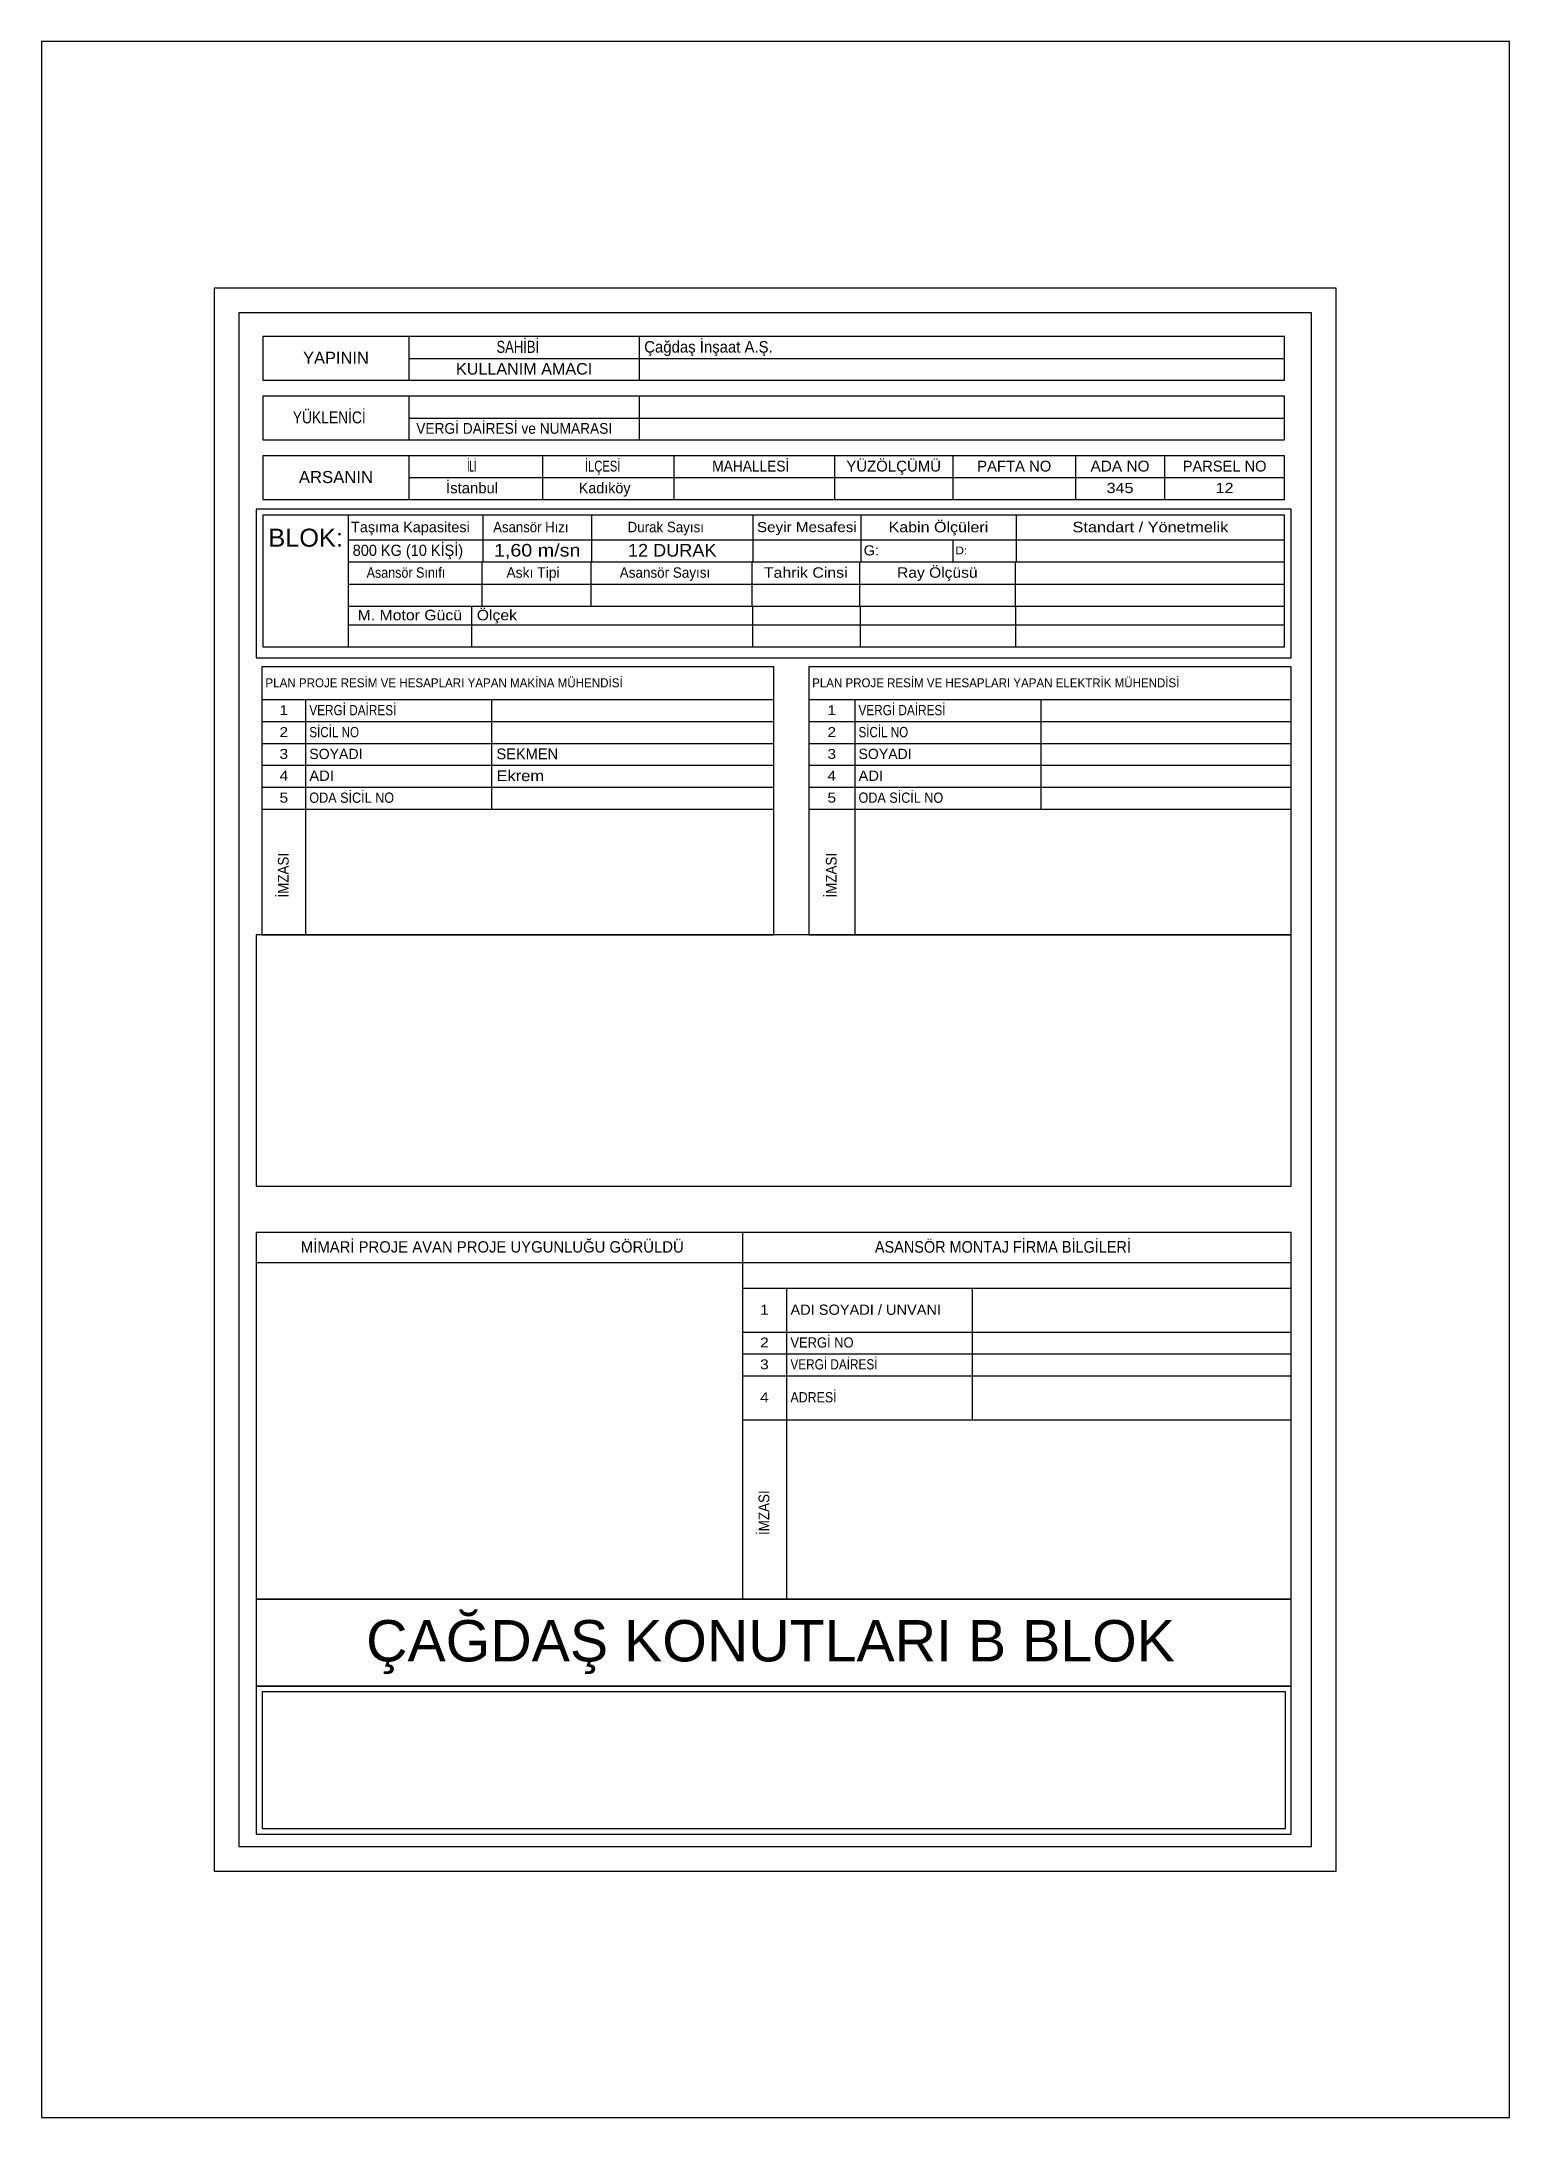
# Model space of a CAD drawing. Header units: millimetres. Extents: x 0 to 1750, y 0 to 297.
# Drawn here: x 0 to 210, y 0 to 297 of the extents above; entities that cross this region are included whole.
import ezdxf

# ---------------------------------------------------------------- set-up
doc = ezdxf.new("R2010")
doc.units = ezdxf.units.MM
for name, color, linetype in [('AVAN-A4', 8, 'Continuous'), ('AVAN-CIZGI', 7, 'Continuous'), ('AVAN-YAZI', 7, 'Continuous')]:
    doc.layers.add(name, color=color, linetype=linetype)
doc.styles.add('AVAN', font='arial.ttf')

msp = doc.modelspace()

# ---------------------------------------------------------------- texts
at = {"layer": 'AVAN-YAZI', "style": 'AVAN'}
for s, height, width, p in [('YAPININ', 1.723, 0.978, (37.4135, 250.8881)), ('SAHİBİ', 1.723, 0.7743, (65.0835, 252.4579)), ('Çağdaş İnşaat A.Ş.', 1.646, 0.9279, (86.2189, 252.4929)), ('KULLANIM AMACI', 1.646, 1.004, (59.292, 249.3531)), ('YÜKLENİCİ', 1.723, 0.8215, (35.9483, 242.3685)), ('VERGİ DAİRESİ ve NUMARASI', 1.543, 0.9105, (53.606, 240.8801)), ('ARSANIN', 1.723, 0.9918, (36.8168, 233.8313)), ('İLİ', 1.543, 0.5421, (60.8927, 235.4826)), ('İLÇESİ', 1.543, 0.7393, (77.7574, 235.4826)), ('MAHALLESİ', 1.543, 0.9117, (95.9463, 235.4826)), ('YÜZÖLÇÜMÜ', 1.543, 0.9921, (115.1322, 235.4826)), ('PAFTA NO', 1.543, 0.984, (133.8507, 235.4826)), ('ADA NO', 1.543, 1.0224, (150.0633, 235.4826)), ('PARSEL NO', 1.543, 0.971, (163.2563, 235.4826)), ('İstanbul', 1.543, 0.9861, (57.8722, 232.3605)), ('Kadıköy', 1.543, 0.9505, (76.8556, 232.3605)), ('345', 1.466, 1.1239, (152.3683, 232.3955)), ('12', 1.466, 1.1239, (167.9658, 232.3955)), ('BLOK:', 2.572, 1.0078, (32.4504, 224.7335)), ('Taşıma Kapasitesi', 1.492, 0.9909, (44.2736, 226.7923)), ('Asansör Hızı', 1.492, 0.9023, (64.6206, 226.7923)), ('Durak Sayısı', 1.492, 0.9162, (83.8383, 226.7923)), ('Seyir Mesafesi', 1.44, 1.0825, (102.3463, 226.8156)), ('Kabin Ölçüleri', 1.492, 1.0988, (121.1814, 226.7923)), ('Standart / Yönetmelik', 1.492, 1.1183, (147.4908, 226.7923)), ('800 KG (10 KİŞİ)', 1.594, 0.9313, (44.5203, 223.412)), ('1,60 m/sn', 1.8, 1.1207, (64.7221, 223.3188)), ('12 DURAK', 1.8, 1.0298, (83.8926, 223.3188)), ('G:', 1.44, 1.0341, (117.6161, 223.4818)), ('D:', 1.106, 1.0872, (130.7394, 223.6332)), ('Asansör Sınıfı', 1.492, 0.8599, (46.5046, 220.2835)), ('Askı Tipi', 1.492, 0.9513, (66.5073, 220.2835)), ('Asansör Sayısı', 1.492, 0.9232, (82.7209, 220.2835)), ('Tahrik Cinsi', 1.492, 1.089, (103.3389, 220.2835)), ('Ray Ölçüsü', 1.492, 1.0682, (122.3963, 220.2835)), ('M. Motor Gücü', 1.492, 1.084, (45.2207, 214.1981)), ('Ölçek', 1.492, 1.0794, (62.2653, 214.1981)), ('PLAN PROJE RESİM VE HESAPLARI YAPAN MAKİNA MÜHENDİSİ', 1.286, 0.9225, (32.0322, 204.6075)), ('PLAN PROJE RESİM VE HESAPLARI YAPAN ELEKTRİK MÜHENDİSİ', 1.286, 0.9185, (110.2431, 204.6075)), ('1', 1.414, 1.1239, (34.0432, 200.6335)), ('VERGİ DAİRESİ', 1.466, 0.8226, (38.3117, 200.6102)), ('1', 1.414, 1.1239, (112.4304, 200.6335)), ('VERGİ DAİRESİ', 1.466, 0.8226, (116.8753, 200.6102)), ('SİCİL NO', 1.466, 0.8114, (38.3117, 197.4705)), ('SİCİL NO', 1.466, 0.8114, (116.8753, 197.4705)), ('2', 1.414, 1.1239, (34.0432, 197.4937)), ('2', 1.414, 1.1239, (112.4304, 197.4937)), ('3', 1.414, 1.1239, (34.0432, 194.3717)), ('SOYADI', 1.466, 0.9829, (38.3117, 194.3484)), ('SEKMEN', 1.543, 0.9687, (65.0875, 194.3135)), ('3', 1.414, 1.1239, (112.4304, 194.3717)), ('SOYADI', 1.466, 0.9829, (116.8753, 194.3484)), ('4', 1.414, 1.1239, (34.0432, 191.2496)), ('ADI', 1.466, 1.0305, (38.3117, 191.2263)), ('Ekrem', 1.543, 1.0918, (65.0875, 191.1914)), ('4', 1.414, 1.1239, (112.4304, 191.2496)), ('ADI', 1.466, 1.0305, (116.8753, 191.2263)), ('5', 1.414, 1.1239, (34.0432, 188.1099)), ('ODA SİCİL NO', 1.466, 0.8803, (38.3117, 188.0866)), ('5', 1.414, 1.1239, (112.4304, 188.1099)), ('ODA SİCİL NO', 1.466, 0.8803, (116.8753, 188.0866)), ('MİMARİ PROJE AVAN PROJE UYGUNLUĞU GÖRÜLDÜ', 1.62, 0.9388, (37.1021, 123.7406)), ('ASANSÖR MONTAJ FİRMA BİLGİLERİ', 1.672, 0.8847, (119.2215, 123.7173)), ('1', 1.414, 1.1239, (102.7996, 114.8556)), ('ADI SOYADI / UNVANI', 1.466, 1.0179, (107.1386, 114.8323)), ('2', 1.414, 1.1239, (102.7996, 110.1636)), ('VERGİ NO', 1.466, 0.9018, (107.1386, 110.1403)), ('3', 1.414, 1.1239, (102.7996, 107.0415)), ('VERGİ DAİRESİ', 1.466, 0.8226, (107.1386, 107.0182)), ('ADRESİ', 1.466, 0.8664, (107.1386, 102.3087)), ('4', 1.414, 1.1239, (102.7996, 102.3319)), ('ÇAĞDAŞ KONUTLARI B BLOK', 5.915, 0.9922, (46.4365, 65.2462))]:
    msp.add_text(s, height=height, dxfattribs=dict(at, width=width)).set_placement(p)
at = {"layer": 'AVAN-YAZI', "style": 'AVAN', "width": 0.8894}
for p in [(35.3589, 174.5263), (113.7461, 174.5263), (104.1153, 83.3332)]:
    msp.add_text('İMZASI', height=1.543, rotation=90, dxfattribs=at).set_placement(p)

# ---------------------------------------------------------------- linework, layer by layer
at = {"layer": 'AVAN-A4'}
msp.add_lwpolyline([(0, 0), (210, 0), (210, 297), (0, 297)], close=True, dxfattribs=at)
at = {"layer": 'AVAN-CIZGI'}
for p, q in [((185.2083, 261.7222), (24.6944, 261.7222)), ((24.6944, 261.7222), (24.6944, 35.2389)), ((185.2083, 35.2389), (185.2083, 261.7222)), ((181.6806, 258.1945), (28.2222, 258.1945)), ((28.2222, 258.1945), (28.2222, 38.7667)), ((181.6806, 38.7667), (181.6806, 258.1945)), ((177.8353, 254.8078), (31.6794, 254.8078)), ((31.6794, 254.8078), (31.6794, 248.5283)), ((52.5639, 254.8078), (52.5639, 248.5283)), ((85.5133, 254.8078), (85.5133, 248.5283)), ((177.8353, 248.5283), (177.8353, 254.8078)), ((52.5639, 251.6681), (177.8353, 251.6681)), ((31.6794, 248.5283), (177.8353, 248.5283)), ((177.8353, 246.2706), (31.6794, 246.2706)), ((31.6794, 246.2706), (31.6794, 240.0264)), ((52.5639, 246.2706), (52.5639, 240.0264)), ((85.5133, 246.2706), (85.5133, 240.0264)), ((177.8353, 240.0264), (177.8353, 246.2706)), ((52.5639, 243.1308), (177.8353, 243.1308)), ((31.6794, 240.0264), (177.8353, 240.0264)), ((177.8353, 237.7333), (31.6794, 237.7333)), ((31.6794, 237.7333), (31.6794, 231.4892)), ((52.5639, 237.7333), (52.5639, 231.4892)), ((71.6492, 237.7333), (71.6492, 231.4892)), ((90.4522, 237.7333), (90.4522, 231.4892)), ((113.4181, 237.7333), (113.4181, 231.4892)), ((130.3867, 237.7333), (130.3867, 231.4892)), ((147.9197, 237.7333), (147.9197, 231.4892)), ((160.655, 237.7333), (160.655, 231.4892)), ((177.8353, 231.4892), (177.8353, 237.7333)), ((52.5639, 234.6289), (177.8353, 234.6289)), ((178.7878, 230.0781), (30.7269, 230.0781)), ((30.7269, 230.0781), (30.7269, 208.8408)), ((31.6794, 231.4892), (177.8353, 231.4892)), ((177.8353, 229.2314), (31.6794, 229.2314)), ((31.6794, 229.2314), (31.6794, 210.3931)), ((43.8856, 229.2314), (43.8856, 210.3931)), ((63.1472, 229.2314), (63.1472, 222.5639)), ((78.6694, 229.2314), (78.6694, 222.5639)), ((101.7764, 229.2314), (101.7764, 222.5639)), ((117.1928, 229.2314), (117.1928, 222.5639)), ((139.4178, 229.2314), (139.4178, 222.5639)), ((177.8353, 210.3931), (177.8353, 229.2314)), ((178.7878, 208.8408), (178.7878, 230.0781)), ((43.8856, 225.7036), (177.8353, 225.7036)), ((130.3867, 225.7036), (130.3867, 222.5639)), ((43.8856, 222.5639), (177.8353, 222.5639)), ((62.9708, 222.5639), (62.9708, 216.2139)), ((78.5989, 222.5639), (78.5989, 216.2139)), ((101.6353, 222.5639), (101.6353, 216.2139)), ((117.0164, 222.5639), (117.0164, 216.2139)), ((139.2767, 222.5639), (139.2767, 216.2139)), ((43.8856, 219.3536), (177.8353, 219.3536)), ((43.8856, 216.2139), (177.8353, 216.2139)), ((61.4892, 216.2139), (61.4892, 210.3931)), ((101.7058, 216.2139), (101.7058, 210.3931)), ((117.1222, 216.2139), (117.1222, 210.3931)), ((139.3472, 216.2139), (139.3472, 210.3931)), ((43.8856, 213.5328), (177.8353, 213.5328)), ((30.7269, 208.8408), (178.7878, 208.8408)), ((31.6794, 210.3931), (177.8353, 210.3931)), ((104.775, 207.5356), (31.5383, 207.5356)), ((31.5383, 207.5356), (31.5383, 169.1886)), ((104.775, 169.1886), (104.775, 207.5356)), ((178.7878, 207.5356), (109.7492, 207.5356)), ((109.7492, 207.5356), (109.7492, 169.1886)), ((178.7878, 169.1886), (178.7878, 207.5356)), ((31.5383, 202.8436), (104.775, 202.8436)), ((37.7825, 202.8436), (37.7825, 169.1886)), ((64.3819, 202.8436), (64.3819, 187.1803)), ((109.7492, 202.8436), (178.7878, 202.8436)), ((116.3461, 202.8436), (116.3461, 169.1886)), ((142.9808, 202.8436), (142.9808, 187.1803)), ((31.5383, 199.7039), (104.775, 199.7039)), ((109.7492, 199.7039), (178.7878, 199.7039)), ((31.5383, 196.5642), (104.775, 196.5642)), ((109.7492, 196.5642), (178.7878, 196.5642)), ((31.5383, 193.4597), (104.775, 193.4597)), ((109.7492, 193.4597), (178.7878, 193.4597)), ((31.5383, 190.32), (104.775, 190.32)), ((109.7492, 190.32), (178.7878, 190.32)), ((31.5383, 187.1803), (104.775, 187.1803)), ((109.7492, 187.1803), (178.7878, 187.1803)), ((178.7878, 169.1886), (30.7269, 169.1886)), ((30.7269, 169.1886), (30.7269, 133.2406)), ((31.5383, 169.1886), (104.775, 169.1886)), ((109.7492, 169.1886), (178.7878, 169.1886)), ((178.7878, 133.2406), (178.7878, 169.1886)), ((30.7269, 133.2406), (178.7878, 133.2406)), ((178.7878, 126.6083), (30.7269, 126.6083)), ((30.7269, 126.6083), (30.7269, 74.1503)), ((100.2594, 126.6083), (100.2594, 74.1503)), ((178.7878, 74.1503), (178.7878, 126.6083)), ((30.7269, 122.3397), (178.7878, 122.3397)), ((100.2594, 118.6356), (178.7878, 118.6356)), ((106.5742, 118.6356), (106.5742, 74.1503)), ((133.1383, 118.6356), (133.1383, 99.8325)), ((100.2594, 112.3561), (178.7878, 112.3561)), ((100.2594, 109.2517), (178.7878, 109.2517)), ((100.2594, 106.112), (178.7878, 106.112)), ((100.2594, 99.8325), (178.7878, 99.8325)), ((30.7269, 74.1503), (178.7878, 74.1503)), ((178.7878, 74.1503), (30.7269, 74.1503)), ((30.7269, 74.1503), (30.7269, 61.6972)), ((178.7878, 61.6972), (178.7878, 74.1503)), ((30.7269, 61.6972), (178.7878, 61.6972)), ((178.7878, 61.6972), (30.7269, 61.6972)), ((30.7269, 61.6972), (30.7269, 40.5306)), ((177.9411, 60.8858), (31.5736, 60.8858)), ((31.5736, 60.8858), (31.5736, 41.342)), ((177.9411, 41.342), (177.9411, 60.8858)), ((178.7878, 40.5306), (178.7878, 61.6972)), ((28.2222, 38.7667), (181.6806, 38.7667)), ((30.7269, 40.5306), (178.7878, 40.5306)), ((31.5736, 41.342), (177.9411, 41.342)), ((24.6944, 35.2389), (185.2083, 35.2389))]:
    msp.add_line(p, q, dxfattribs=at)

msp.set_redraw_order([(e.dxf.handle, doc.entitydb.next_handle()) for e in msp.query("TEXT MTEXT ATTDEF DIMENSION ARC_DIMENSION")])  # texts and dimensions are drawn at this point

doc.saveas('drawing.dxf')
